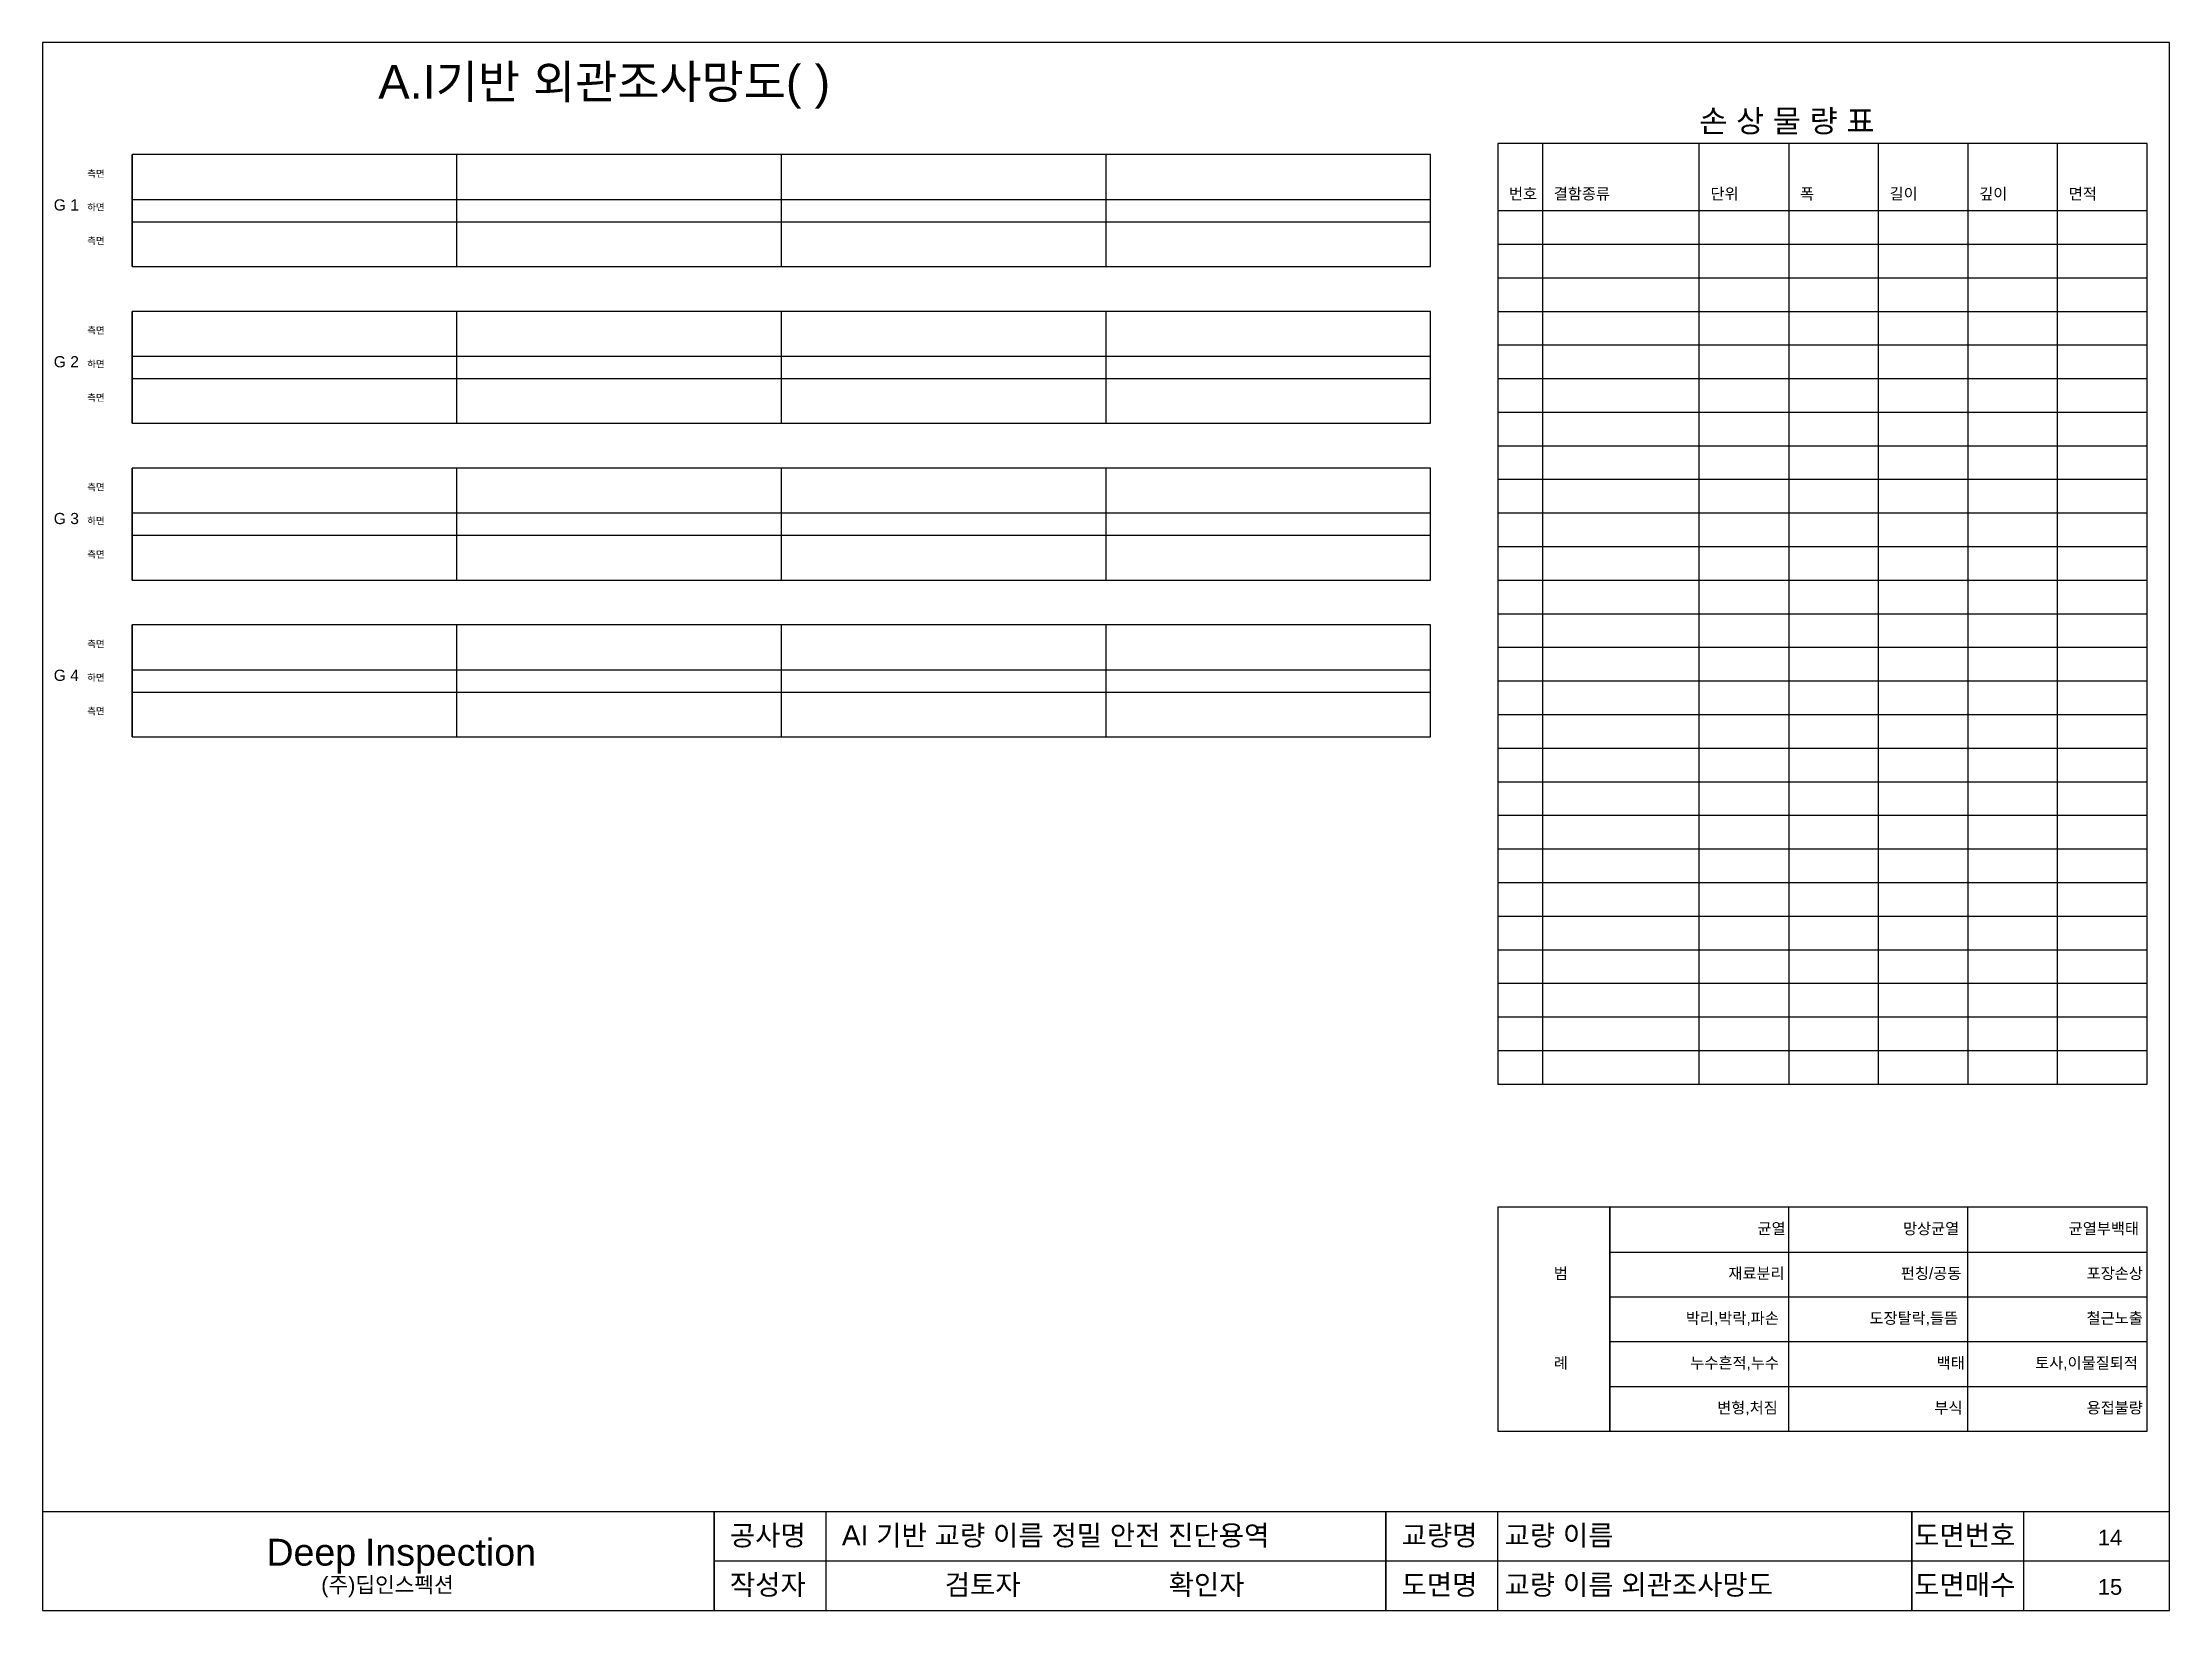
# Model space of a CAD drawing. Extents: x 1000 to 14950, y 1000 to 1700.
# Drawn here: x 14000 to 14950, y 1000 to 1700 of the extents above; entities that cross this region are included whole.
import ezdxf

# ---------------------------------------------------------------- set-up
doc = ezdxf.new("R2010")
doc.units = 0
doc.styles.get("Standard").update_dxf_attribs({"font": 'arial.ttf'})

msp = doc.modelspace()

# ---------------------------------------------------------------- texts
at = {"layer": 'bottomInfomation', "color": 7}
for s, height, p in [('공사명', 9, (14307, 1029)), ('AI 기반 교량 이름 정밀 안전 진단용역', 9, (14357, 1029)), ('교량명', 9, (14607, 1029)), ('교량 이름', 9, (14653, 1029)), ('도면번호', 9, (14836, 1029)), ('14', 7, (14918, 1029)), ('작성자', 9, (14307, 1007)), ('검토자', 9, (14403, 1007)), ('확인자', 9, (14503, 1007)), ('도면명', 9, (14607, 1007)), ('교량 이름 외관조사망도', 9, (14653, 1007)), ('도면매수', 9, (14836, 1007)), ('         (주)딥인스펙션', 7, (14100, 1008)), ('15', 7, (14918, 1007))]:
    msp.add_text(s, height=height, dxfattribs=at).set_placement(p)
at = {"layer": 'bottomInfomation', "color": 5}
msp.add_text('Deep', height=12, dxfattribs=at).set_placement((14100, 1020))
at = {"layer": 'bottomInfomation', "color": 9}
msp.add_text('Inspection', height=12, dxfattribs=at).set_placement((14144, 1020))
at = {"layer": 'GirderFrameNumberLayer', "color": 7}
for s, height, p in [('측면', 3, (14020, 1640)), ('G 1', 5, (14005, 1625)), ('하면', 3, (14020, 1625)), ('측면', 3, (14020, 1610)), ('측면', 3, (14020, 1570)), ('G 2', 5, (14005, 1555)), ('하면', 3, (14020, 1555)), ('측면', 3, (14020, 1540)), ('측면', 3, (14020, 1500)), ('G 3', 5, (14005, 1485)), ('하면', 3, (14020, 1485)), ('측면', 3, (14020, 1470)), ('측면', 3, (14020, 1430)), ('G 4', 5, (14005, 1415)), ('하면', 3, (14020, 1415)), ('측면', 3, (14020, 1400))]:
    msp.add_text(s, height=height, dxfattribs=at).set_placement(p)
at = {"layer": 'LabelLayer', "color": 5}
for s, p in [('번호', (14655, 1630)), ('결함종류', (14675, 1630)), ('단위', (14745, 1630)), ('폭', (14785, 1630)), ('길이', (14825, 1630)), ('깊이', (14865, 1630)), ('면적', (14905, 1630))]:
    msp.add_text(s, height=5, dxfattribs=at).set_placement(p)
at = {"layer": 'LabelLayer', "color": 7}
for s, p in [('균열', (14766, 1168)), ('망상균열', (14831, 1168)), ('균열부백태', (14905, 1168)), ('범', (14675, 1148)), ('재료분리', (14753, 1148)), ('펀칭/공동', (14830, 1148)), ('포장손상', (14913, 1148)), ('박리,박락,파손', (14734, 1128)), ('도장탈락,들뜸', (14816, 1128)), ('철근노출', (14913, 1128)), ('례', (14675, 1108)), ('누수흔적,누수', (14736, 1108)), ('백태', (14846, 1108)), ('토사,이물질퇴적', (14890, 1108)), ('변형,처짐', (14748, 1088)), ('부식', (14845, 1088)), ('용접불량', (14913, 1088))]:
    msp.add_text(s, height=5, dxfattribs=at).set_placement(p)
at = {"layer": 'TitleLayer', "color": 5}
msp.add_text('A.I기반 외관조사망도( )', height=15, dxfattribs=at).set_placement((14150, 1675))
at = {"layer": 'TitleLayer', "color": 7}
msp.add_text('손 상 물 량 표', height=10, dxfattribs=at).set_placement((14740, 1660))

# ---------------------------------------------------------------- linework, layer by layer
at = {"color": 7}
for p, q in [((14040, 1600), (14040, 1650)), ((14185, 1600), (14185, 1650)), ((14330, 1600), (14330, 1650)), ((14475, 1600), (14475, 1650)), ((14040, 1630), (14620, 1630)), ((14650, 1625), (14940, 1625)), ((14040, 1620), (14620, 1620)), ((14650, 1610), (14940, 1610)), ((14650, 1595), (14940, 1595)), ((14040, 1530), (14040, 1580)), ((14185, 1530), (14185, 1580)), ((14330, 1530), (14330, 1580)), ((14475, 1530), (14475, 1580)), ((14650, 1580), (14940, 1580)), ((14040, 1560), (14620, 1560)), ((14650, 1565), (14940, 1565)), ((14040, 1550), (14620, 1550)), ((14650, 1550), (14940, 1550)), ((14650, 1535), (14940, 1535)), ((14650, 1520), (14940, 1520)), ((14040, 1460), (14040, 1510)), ((14185, 1460), (14185, 1510)), ((14330, 1460), (14330, 1510)), ((14475, 1460), (14475, 1510)), ((14650, 1505), (14940, 1505)), ((14040, 1490), (14620, 1490)), ((14650, 1490), (14940, 1490)), ((14040, 1480), (14620, 1480)), ((14650, 1475), (14940, 1475)), ((14650, 1460), (14940, 1460)), ((14650, 1445), (14940, 1445)), ((14040, 1390), (14040, 1440)), ((14185, 1390), (14185, 1440)), ((14330, 1390), (14330, 1440)), ((14475, 1390), (14475, 1440)), ((14650, 1430), (14940, 1430)), ((14040, 1420), (14620, 1420)), ((14040, 1410), (14620, 1410)), ((14650, 1415), (14940, 1415)), ((14650, 1400), (14940, 1400)), ((14650, 1385), (14940, 1385)), ((14650, 1370), (14940, 1370)), ((14650, 1355), (14940, 1355)), ((14650, 1340), (14940, 1340)), ((14650, 1325), (14940, 1325)), ((14650, 1310), (14940, 1310)), ((14650, 1295), (14940, 1295)), ((14650, 1280), (14940, 1280)), ((14650, 1265), (14940, 1265)), ((14650, 1250), (14940, 1250)), ((14650, 1235), (14940, 1235)), ((14700, 1160), (14940, 1160)), ((14700, 1140), (14940, 1140)), ((14700, 1120), (14940, 1120)), ((14700, 1100), (14940, 1100)), ((14700, 1080), (14940, 1080)), ((14350, 1000), (14350, 1044)), ((14650, 1000), (14650, 1044)), ((14885, 1000), (14885, 1044))]:
    msp.add_line(p, q, dxfattribs=at)
at = {"layer": 'GirderFrameLayer', "color": 7}
for points in [[(14040, 1600, 0), (14620, 1600, 0), (14620, 1650, 0), (14040, 1650, 0)], [(14040, 1530, 0), (14620, 1530, 0), (14620, 1580, 0), (14040, 1580, 0)], [(14040, 1460, 0), (14620, 1460, 0), (14620, 1510, 0), (14040, 1510, 0)], [(14040, 1390, 0), (14620, 1390, 0), (14620, 1440, 0), (14040, 1440, 0)]]:
    msp.add_polyline3d(points, close=True, dxfattribs=at)
at = {"layer": 'OutineLayer', "color": 7}
for points in [[(14000, 1000, 0), (14950, 1000, 0), (14950, 1700, 0), (14000, 1700, 0)], [(14000, 1000, 0), (14300, 1000, 0), (14300, 1044, 0), (14000, 1044, 0)], [(14300, 1000, 0), (14600, 1000, 0), (14600, 1044, 0), (14300, 1044, 0)], [(14600, 1000, 0), (14835, 1000, 0), (14835, 1044, 0), (14600, 1044, 0)], [(14835, 1000, 0), (14950, 1000, 0), (14950, 1044, 0), (14835, 1044, 0)], [(14300, 1000, 0), (14950, 1000, 0), (14950, 1022, 0), (14300, 1022, 0)]]:
    msp.add_polyline3d(points, close=True, dxfattribs=at)
at = {"layer": 'Table', "color": 7}
for points in [[(14650, 1235, 0), (14940, 1235, 0), (14940, 1655, 0), (14650, 1655, 0)], [(14670, 1235, 0), (14740, 1235, 0), (14740, 1655, 0), (14670, 1655, 0)], [(14780, 1235, 0), (14820, 1235, 0), (14820, 1655, 0), (14780, 1655, 0)], [(14860, 1235, 0), (14900, 1235, 0), (14900, 1655, 0), (14860, 1655, 0)], [(14650, 1080, 0), (14940, 1080, 0), (14940, 1180, 0), (14650, 1180, 0)], [(14700, 1080, 0), (14700, 1080, 0), (14700, 1180, 0), (14700, 1180, 0)], [(14700, 1080, 0), (14780, 1080, 0), (14780, 1180, 0), (14700, 1180, 0)], [(14700, 1080, 0), (14860, 1080, 0), (14860, 1180, 0), (14700, 1180, 0)]]:
    msp.add_polyline3d(points, close=True, dxfattribs=at)

msp.set_redraw_order([(e.dxf.handle, doc.entitydb.next_handle()) for e in msp.query("TEXT MTEXT ATTDEF DIMENSION ARC_DIMENSION")])  # texts and dimensions are drawn at this point

doc.saveas('drawing.dxf')
